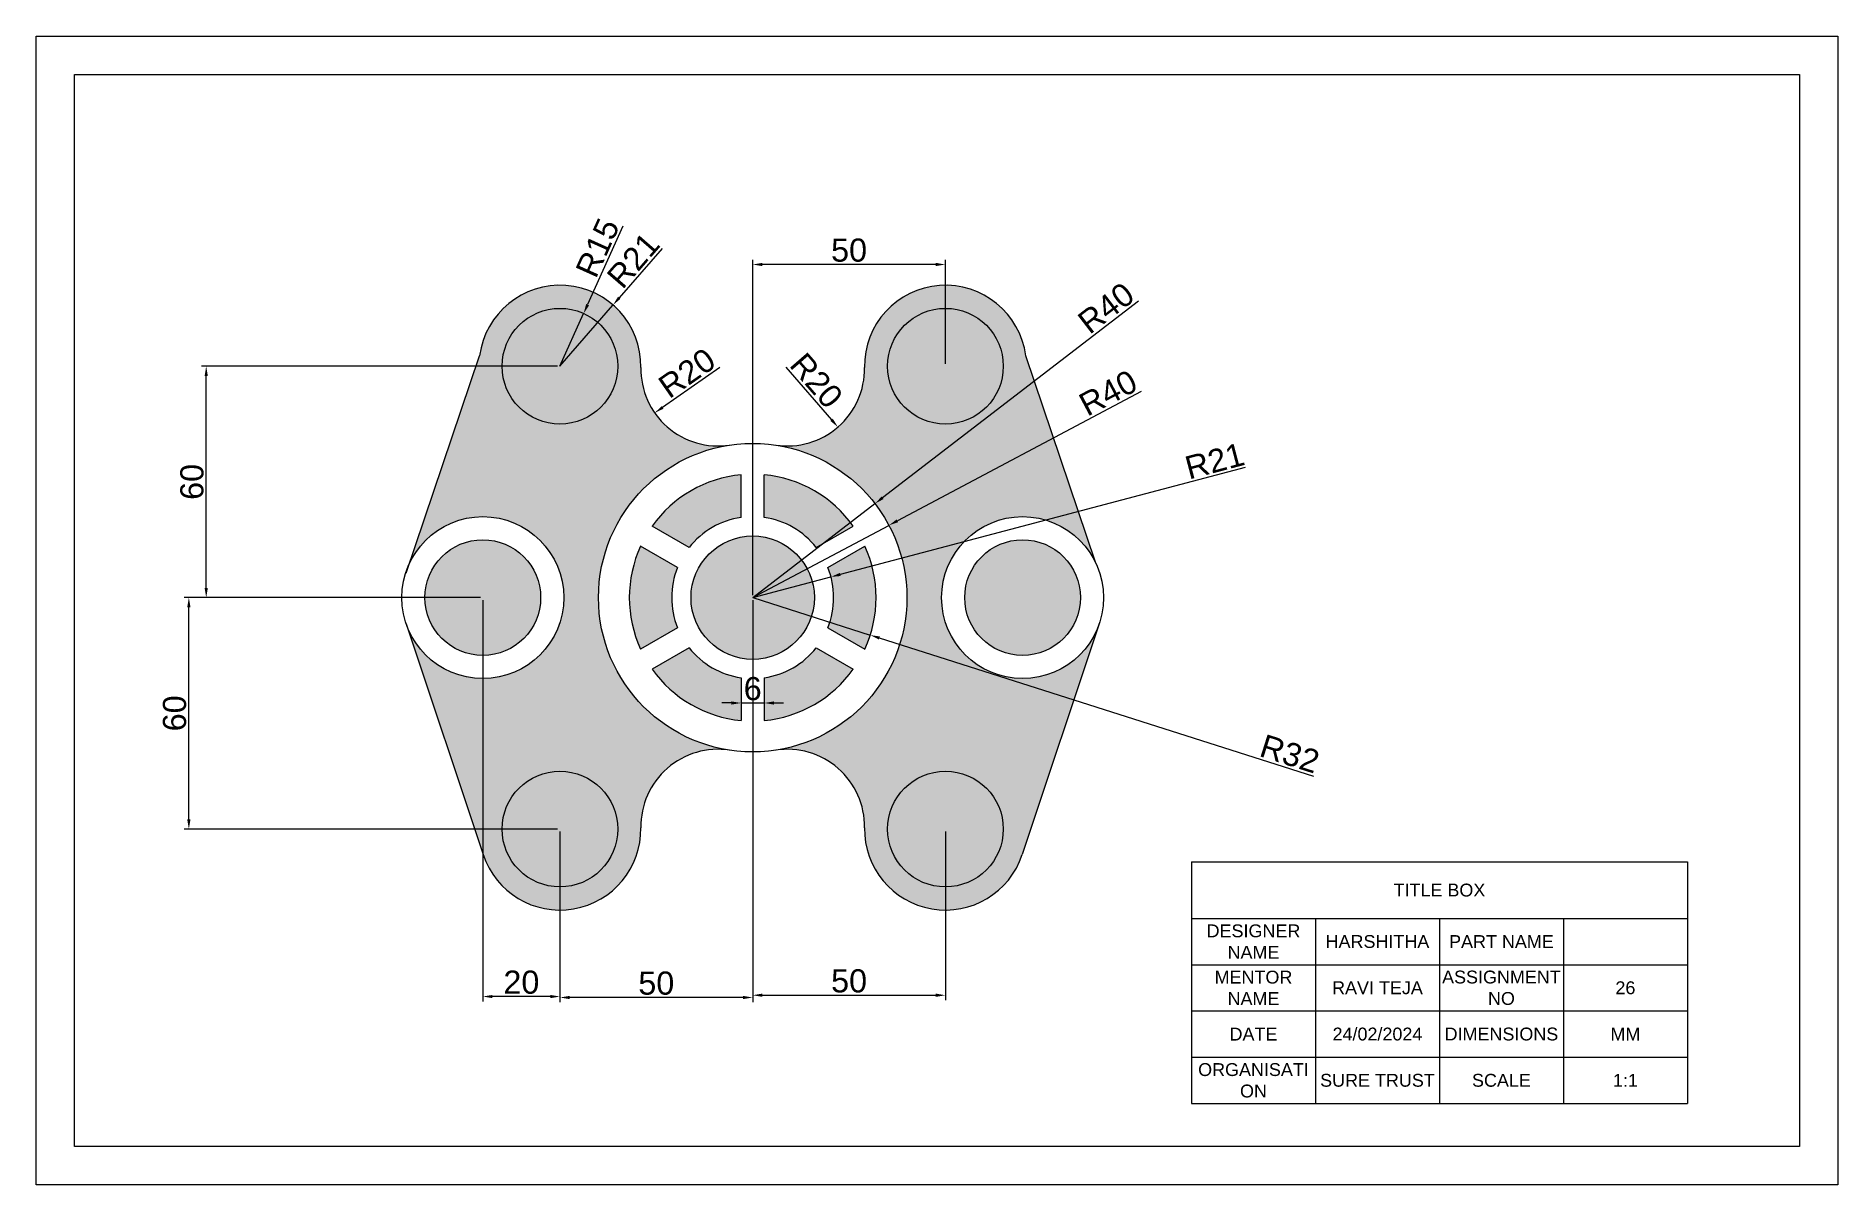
# Model space of a CAD drawing. Header units: millimetres. Extents: x 4157 to 7443, y 1403 to 1817.
# Drawn here: x 5232.1 to 5699.5, y 1502.2 to 1800.1 of the extents above; entities that cross this region are included whole.
import ezdxf

# ---------------------------------------------------------------- set-up
doc = ezdxf.new("R2010")
doc.units = ezdxf.units.MM
doc.styles.get("Standard").update_dxf_attribs({"font": 'arial.ttf'})
doc.dimstyles.new('ISO-25', dxfattribs={"dimtxt": 6, "dimasz": 2.5, "dimexe": 1.25, "dimexo": 0.625, "dimtad": 1, "dimtxsty": 'Standard', "dimcen": 2.5, "dimadec": 0, "dimazin": 0, "dimtfac": 1, "dimtmove": 0, "dimatfit": 3, "dimfxl": 1, "dimarcsym": 0})

msp = doc.modelspace()

# ---------------------------------------------------------------- texts
at = {"attachment_point": 5}
for s, width, insert, char_height in [('TITLE BOX', 128.63009, (5596.121, 1578.674), 3.3329), ('DESIGNER NAME', 32.15752, (5547.884, 1565.343), 3.33291), ('HARSHITHA', 32.15752, (5580.042, 1565.343), 3.3329), ('PART NAME', 32.15752, (5612.199, 1565.343), 3.3329), ('MENTOR NAME', 32.15752, (5547.884, 1553.344), 3.33291), ('ASSIGNMENT NO', 32.15752, (5612.199, 1553.344), 3.33291), ('RAVI TEJA', 32.15752, (5580.042, 1553.344), 3.3329), ('26', 32.15752, (5644.357, 1553.344), 3.3329), ('DATE', 32.15752, (5547.884, 1541.346), 3.3329), ('24/02/2024', 32.15752, (5580.042, 1541.346), 3.3329), ('DIMENSIONS', 32.15752, (5612.199, 1541.346), 3.3329), ('MM', 32.15752, (5644.357, 1541.346), 3.3329), ('ORGANISATI\\PON', 32.15752, (5547.884, 1529.347), 3.3329), ('SURE TRUST', 32.15752, (5580.042, 1529.347), 3.3329), ('SCALE', 32.15752, (5612.199, 1529.347), 3.3329), ('1:1', 32.15752, (5644.357, 1529.347), 3.3329)]:
    msp.add_mtext_dynamic_manual_height_columns(s, width=width, gutter_width=16.665, heights=[0], dxfattribs=dict(at, insert=insert, char_height=char_height))

# ---------------------------------------------------------------- blocks, each defined once
blk = doc.blocks.new('*D10')
at = {"color": 0, "lineweight": -2, "transparency": 16777216}
for p, q in [((5518.08, 1731.42), (5451.69, 1680.41)), ((5417.99, 1654.52), (5449.71, 1678.89))]:
    blk.add_line(p, q, dxfattribs=at)
at = {"color": 0, "transparency": 16777216}
blk.add_solid([(5451.44, 1680.74), (5451.94, 1680.08), (5449.71, 1678.89)], dxfattribs=at)
at = {"layer": 'Defpoints', "color": 0, "transparency": 16777216}
for p in [(5449.71, 1678.89), (5417.99, 1654.52)]:
    blk.add_point(p, dxfattribs=at)
at = {"color": 0, "transparency": 16777216, "insert": (5509.66, 1729.6), "char_height": 6, "attachment_point": 5, "rotation": 37.5359}
blk.add_mtext('R40', dxfattribs=at)
blk = doc.blocks.new('*D11')
at = {"color": 0, "lineweight": -2, "transparency": 16777216}
for p, q in [((5545.71, 1688.3), (5440.71, 1660.53)), ((5417.99, 1654.52), (5438.29, 1659.89))]:
    blk.add_line(p, q, dxfattribs=at)
at = {"color": 0, "transparency": 16777216}
blk.add_solid([(5440.6, 1660.93), (5440.81, 1660.12), (5438.29, 1659.89)], dxfattribs=at)
at = {"layer": 'Defpoints', "color": 0, "transparency": 16777216}
for p in [(5438.29, 1659.89), (5417.99, 1654.52)]:
    blk.add_point(p, dxfattribs=at)
at = {"color": 0, "transparency": 16777216, "insert": (5537.81, 1689.97), "char_height": 6, "attachment_point": 5, "rotation": 14.8148}
blk.add_mtext('R21', dxfattribs=at)
blk = doc.blocks.new('*D12')
at = {"color": 0, "lineweight": -2, "transparency": 16777216}
for p, q in [((5417.99, 1654.52), (5448.48, 1644.8)), ((5563.58, 1608.13), (5450.86, 1644.04))]:
    blk.add_line(p, q, dxfattribs=at)
at = {"color": 0, "transparency": 16777216}
blk.add_solid([(5450.99, 1644.44), (5450.73, 1643.65), (5448.48, 1644.8)], dxfattribs=at)
at = {"layer": 'Defpoints', "color": 0, "transparency": 16777216}
for p in [(5417.99, 1654.52), (5448.48, 1644.8)]:
    blk.add_point(p, dxfattribs=at)
at = {"color": 0, "transparency": 16777216, "insert": (5557.3, 1614), "char_height": 6, "attachment_point": 5, "rotation": 342.3259}
blk.add_mtext('R32', dxfattribs=at)
blk = doc.blocks.new('*D13')
at = {"color": 0, "lineweight": -2, "transparency": 16777216}
for p, q in [((5518.78, 1707.98), (5455.53, 1674.43)), ((5417.99, 1654.52), (5453.33, 1673.26))]:
    blk.add_line(p, q, dxfattribs=at)
at = {"color": 0, "transparency": 16777216}
blk.add_solid([(5455.34, 1674.8), (5455.73, 1674.06), (5453.33, 1673.26)], dxfattribs=at)
at = {"layer": 'Defpoints', "color": 0, "transparency": 16777216}
for p in [(5453.33, 1673.26), (5417.99, 1654.52)]:
    blk.add_point(p, dxfattribs=at)
at = {"color": 0, "transparency": 16777216, "insert": (5510.18, 1707.59), "char_height": 6, "attachment_point": 5, "rotation": 27.9415}
blk.add_mtext('R40', dxfattribs=at)
blk = doc.blocks.new('*D14')
at = {"color": 0, "lineweight": -2, "transparency": 16777216}
for p, q in [((5414.99, 1633.11), (5414.99, 1625.95)), ((5420.99, 1633.11), (5420.99, 1625.95)), ((5412.49, 1627.2), (5409.99, 1627.2)), ((5414.99, 1627.2), (5420.99, 1627.2)), ((5423.49, 1627.2), (5425.99, 1627.2))]:
    blk.add_line(p, q, dxfattribs=at)
at = {"color": 0, "transparency": 16777216}
for points in [[(5412.49, 1627.61), (5412.49, 1626.78), (5414.99, 1627.2)], [(5423.49, 1627.61), (5423.49, 1626.78), (5420.99, 1627.2)]]:
    blk.add_solid(points, dxfattribs=at)
at = {"layer": 'Defpoints', "color": 0, "transparency": 16777216}
for p in [(5414.99, 1633.73), (5420.99, 1633.73), (5420.99, 1627.2)]:
    blk.add_point(p, dxfattribs=at)
at = {"color": 0, "transparency": 16777216, "insert": (5417.99, 1630.89), "char_height": 6, "attachment_point": 5}
blk.add_mtext('6', dxfattribs=at)
blk = doc.blocks.new('*D15')
at = {"color": 0, "lineweight": -2, "transparency": 16777216}
for p, q in [((5347.36, 1654.52), (5270.49, 1654.52)), ((5271.74, 1597.02), (5271.74, 1652.02)), ((5367.36, 1594.52), (5270.49, 1594.52))]:
    blk.add_line(p, q, dxfattribs=at)
at = {"color": 0, "transparency": 16777216}
for points in [[(5271.32, 1652.02), (5272.16, 1652.02), (5271.74, 1654.52)], [(5271.32, 1597.02), (5272.16, 1597.02), (5271.74, 1594.52)]]:
    blk.add_solid(points, dxfattribs=at)
at = {"layer": 'Defpoints', "color": 0, "transparency": 16777216}
for p in [(5271.74, 1654.52), (5347.99, 1654.52), (5367.99, 1594.52)]:
    blk.add_point(p, dxfattribs=at)
at = {"color": 0, "transparency": 16777216, "insert": (5268.05, 1624.52), "char_height": 6, "attachment_point": 5, "rotation": 90}
blk.add_mtext('60', dxfattribs=at)
blk = doc.blocks.new('*D16')
at = {"color": 0, "lineweight": -2, "transparency": 16777216}
for p, q in [((5367.36, 1714.52), (5274.99, 1714.52)), ((5276.24, 1657.02), (5276.24, 1712.02)), ((5347.36, 1654.52), (5274.99, 1654.52))]:
    blk.add_line(p, q, dxfattribs=at)
at = {"color": 0, "transparency": 16777216}
for points in [[(5275.83, 1712.02), (5276.66, 1712.02), (5276.24, 1714.52)], [(5275.83, 1657.02), (5276.66, 1657.02), (5276.24, 1654.52)]]:
    blk.add_solid(points, dxfattribs=at)
at = {"layer": 'Defpoints', "color": 0, "transparency": 16777216}
for p in [(5276.24, 1714.52), (5367.99, 1714.52), (5347.99, 1654.52)]:
    blk.add_point(p, dxfattribs=at)
at = {"color": 0, "transparency": 16777216, "insert": (5272.56, 1684.52), "char_height": 6, "attachment_point": 5, "rotation": 90}
blk.add_mtext('60', dxfattribs=at)
blk = doc.blocks.new('*D17')
at = {"color": 0, "lineweight": -2, "transparency": 16777216}
for p, q in [((5347.99, 1653.89), (5347.99, 1549.84)), ((5367.99, 1593.89), (5367.99, 1549.84)), ((5365.49, 1551.09), (5350.49, 1551.09))]:
    blk.add_line(p, q, dxfattribs=at)
at = {"color": 0, "transparency": 16777216}
for points in [[(5350.49, 1551.5), (5350.49, 1550.67), (5347.99, 1551.09)], [(5365.49, 1551.5), (5365.49, 1550.67), (5367.99, 1551.09)]]:
    blk.add_solid(points, dxfattribs=at)
at = {"layer": 'Defpoints', "color": 0, "transparency": 16777216}
for p in [(5347.99, 1654.52), (5367.99, 1594.52), (5347.99, 1551.09)]:
    blk.add_point(p, dxfattribs=at)
at = {"color": 0, "transparency": 16777216, "insert": (5357.99, 1554.78), "char_height": 6, "attachment_point": 5}
blk.add_mtext('20', dxfattribs=at)
blk = doc.blocks.new('*D18')
at = {"color": 0, "lineweight": -2, "transparency": 16777216}
for p, q in [((5417.99, 1653.89), (5417.99, 1549.59)), ((5367.99, 1593.89), (5367.99, 1549.59)), ((5415.49, 1550.84), (5370.49, 1550.84))]:
    blk.add_line(p, q, dxfattribs=at)
at = {"color": 0, "transparency": 16777216}
for points in [[(5370.49, 1551.26), (5370.49, 1550.42), (5367.99, 1550.84)], [(5415.49, 1551.26), (5415.49, 1550.42), (5417.99, 1550.84)]]:
    blk.add_solid(points, dxfattribs=at)
at = {"layer": 'Defpoints', "color": 0, "transparency": 16777216}
for p in [(5417.99, 1654.52), (5367.99, 1594.52), (5367.99, 1550.84)]:
    blk.add_point(p, dxfattribs=at)
at = {"color": 0, "transparency": 16777216, "insert": (5392.99, 1554.53), "char_height": 6, "attachment_point": 5}
blk.add_mtext('50', dxfattribs=at)
blk = doc.blocks.new('*D19')
at = {"color": 0, "lineweight": -2, "transparency": 16777216}
for p, q in [((5417.99, 1653.89), (5417.99, 1550.18)), ((5467.99, 1593.89), (5467.99, 1550.18)), ((5420.49, 1551.43), (5465.49, 1551.43))]:
    blk.add_line(p, q, dxfattribs=at)
at = {"color": 0, "transparency": 16777216}
for points in [[(5420.49, 1551.85), (5420.49, 1551.01), (5417.99, 1551.43)], [(5465.49, 1551.85), (5465.49, 1551.01), (5467.99, 1551.43)]]:
    blk.add_solid(points, dxfattribs=at)
at = {"layer": 'Defpoints', "color": 0, "transparency": 16777216}
for p in [(5417.99, 1654.52), (5467.99, 1594.52), (5467.99, 1551.43)]:
    blk.add_point(p, dxfattribs=at)
at = {"color": 0, "transparency": 16777216, "insert": (5442.99, 1555.12), "char_height": 6, "attachment_point": 5}
blk.add_mtext('50', dxfattribs=at)
blk = doc.blocks.new('*D20')
at = {"color": 0, "lineweight": -2, "transparency": 16777216}
for p, q in [((5417.99, 1655.14), (5417.99, 1742.14)), ((5465.49, 1740.89), (5420.49, 1740.89)), ((5467.99, 1715.14), (5467.99, 1742.14))]:
    blk.add_line(p, q, dxfattribs=at)
at = {"color": 0, "transparency": 16777216}
for points in [[(5420.49, 1741.31), (5420.49, 1740.48), (5417.99, 1740.89)], [(5465.49, 1741.31), (5465.49, 1740.48), (5467.99, 1740.89)]]:
    blk.add_solid(points, dxfattribs=at)
at = {"layer": 'Defpoints', "color": 0, "transparency": 16777216}
for p in [(5417.99, 1740.89), (5467.99, 1714.52), (5417.99, 1654.52)]:
    blk.add_point(p, dxfattribs=at)
at = {"color": 0, "transparency": 16777216, "insert": (5442.99, 1744.58), "char_height": 6, "attachment_point": 5}
blk.add_mtext('50', dxfattribs=at)
blk = doc.blocks.new('*D72')
at = {"color": 0, "lineweight": -2, "transparency": 16777216}
for p, q in [((5384.33, 1750.83), (5375.17, 1730.48)), ((5367.99, 1714.52), (5374.14, 1728.2))]:
    blk.add_line(p, q, dxfattribs=at)
at = {"color": 0, "transparency": 16777216}
blk.add_solid([(5374.79, 1730.65), (5375.55, 1730.3), (5374.14, 1728.2)], dxfattribs=at)
at = {"layer": 'Defpoints', "color": 0, "transparency": 16777216}
for p in [(5374.14, 1728.2), (5367.99, 1714.52)]:
    blk.add_point(p, dxfattribs=at)
at = {"color": 0, "transparency": 16777216, "insert": (5377.76, 1745.22), "char_height": 6, "attachment_point": 5, "rotation": 65.7721}
blk.add_mtext('R15', dxfattribs=at)
blk = doc.blocks.new('*D73')
at = {"color": 0, "lineweight": -2, "transparency": 16777216}
for p, q in [((5394.48, 1745.06), (5383.38, 1732.27)), ((5367.99, 1714.52), (5381.75, 1730.38))]:
    blk.add_line(p, q, dxfattribs=at)
at = {"color": 0, "transparency": 16777216}
blk.add_solid([(5383.07, 1732.54), (5383.7, 1732), (5381.75, 1730.38)], dxfattribs=at)
at = {"layer": 'Defpoints', "color": 0, "transparency": 16777216}
for p in [(5381.75, 1730.38), (5367.99, 1714.52)]:
    blk.add_point(p, dxfattribs=at)
at = {"color": 0, "transparency": 16777216, "insert": (5387, 1741.99), "char_height": 6, "attachment_point": 5, "rotation": 49.0701}
blk.add_mtext('R21', dxfattribs=at)
blk = doc.blocks.new('*D74')
at = {"color": 0, "lineweight": -2, "transparency": 16777216}
blk.add_line((5409.45, 1714.16), (5394.62, 1703.84), dxfattribs=at)
at = {"color": 0, "transparency": 16777216}
blk.add_solid([(5394.38, 1704.18), (5394.86, 1703.5), (5392.57, 1702.41)], dxfattribs=at)
at = {"layer": 'Defpoints', "color": 0, "transparency": 16777216}
for p in [(5408.98, 1713.84), (5392.57, 1702.41)]:
    blk.add_point(p, dxfattribs=at)
at = {"color": 0, "transparency": 16777216, "insert": (5400.95, 1712.74), "char_height": 6, "attachment_point": 5, "rotation": 34.8401}
blk.add_mtext('R20', dxfattribs=at)
blk = doc.blocks.new('*D75')
at = {"color": 0, "lineweight": -2, "transparency": 16777216}
blk.add_line((5426.62, 1714.27), (5438.46, 1700.62), dxfattribs=at)
at = {"color": 0, "transparency": 16777216}
blk.add_solid([(5438.78, 1700.89), (5438.15, 1700.34), (5440.1, 1698.73)], dxfattribs=at)
at = {"layer": 'Defpoints', "color": 0, "transparency": 16777216}
for p in [(5426.99, 1713.84), (5440.1, 1698.73)]:
    blk.add_point(p, dxfattribs=at)
at = {"color": 0, "transparency": 16777216, "insert": (5434.51, 1710.8), "char_height": 6, "attachment_point": 5, "rotation": 310.9399}
blk.add_mtext('R20', dxfattribs=at)
blk = doc.blocks.new('*T81')
at = {"color": 0, "linetype": 'ByBlock', "lineweight": -2, "transparency": 16777216}
for p, q in [((0, 0), (128.63, 0)), ((0, 0), (0, -62.66)), ((128.63, 0), (128.63, -62.66)), ((0, -14.66), (128.63, -14.66)), ((32.16, -14.66), (32.16, -62.66)), ((64.32, -14.66), (64.32, -62.66)), ((96.47, -14.66), (96.47, -62.66)), ((0, -26.66), (128.63, -26.66)), ((0, -38.66), (128.63, -38.66)), ((0, -50.66), (128.63, -50.66)), ((0, -62.66), (128.63, -62.66))]:
    blk.add_line(p, q, dxfattribs=at)

# ---------------------------------------------------------------- dimensions: what is measured, and where the dimension line sits
for center, mpoint, picture, middle in [((5367.989, 1714.517), (5374.145, 1728.196), '*D72', (5381.125, 1743.707)), ((5417.989, 1654.517), (5449.708, 1678.887), '*D10', (5511.905, 1726.674)), ((5408.984, 1713.837), (5392.569, 1702.411), '*D74', (5403.06, 1709.714)), ((5426.995, 1713.837), (5440.1, 1698.729), '*D75', (5431.724, 1708.386)), ((5417.989, 1654.517), (5453.326, 1673.26), '*D13', (5511.905, 1704.329)), ((5417.989, 1654.517), (5438.291, 1659.886), '*D11', (5538.74, 1686.454)), ((5417.989, 1654.517), (5448.479, 1644.801), '*D12', (5556.182, 1610.483))]:
    dim = msp.add_radius_dim(center=center, mpoint=mpoint, dimstyle='ISO-25')
    dim.commit()
    dim.dimension.update_dxf_attribs({"geometry": picture, "text_midpoint": middle, "dimtype": 164})
dim = msp.add_radius_dim(center=(5367.989, 1714.517), mpoint=(5381.747, 1730.383), dimstyle='ISO-25')
dim.commit()
dim.dimension.update_dxf_attribs({"geometry": '*D73', "text_midpoint": (5387.001, 1741.994)})
for base, p1, p2, picture, middle in [((5417.989, 1740.893), (5467.989, 1714.517), (5417.989, 1654.517), '*D20', (5442.989, 1744.581)), ((5347.989, 1551.088), (5367.989, 1594.517), (5347.989, 1654.517), '*D17', (5357.989, 1554.776)), ((5367.989, 1550.84), (5417.989, 1654.517), (5367.989, 1594.517), '*D18', (5392.989, 1554.529)), ((5467.989, 1551.43), (5417.989, 1654.517), (5467.989, 1594.517), '*D19', (5442.989, 1555.119)), ((5420.989, 1627.198), (5414.989, 1633.732), (5420.989, 1633.732), '*D14', (5417.989, 1630.887))]:
    dim = msp.add_linear_dim(base=base, p1=p1, p2=p2, dimstyle='ISO-25')
    dim.commit()
    dim.dimension.update_dxf_attribs({"geometry": picture, "text_midpoint": middle})
for base, p1, p2, picture, middle in [((5276.244, 1714.517), (5347.989, 1654.517), (5367.989, 1714.517), '*D16', (5272.556, 1684.517)), ((5271.741, 1654.517), (5367.989, 1594.517), (5347.989, 1654.517), '*D15', (5268.053, 1624.517))]:
    dim = msp.add_linear_dim(base=base, p1=p1, p2=p2, angle=90, dimstyle='ISO-25')
    dim.commit()
    dim.dimension.update_dxf_attribs({"geometry": picture, "text_midpoint": middle})

# ---------------------------------------------------------------- hatches: boundary and pattern name
h = msp.add_hatch(color=256)
h.set_gradient(color1=(242, 103, 34), color2=(255, 255, 0), name='INVCYLINDER')
h.paths.add_polyline_path([(5446.992, 1714.169, -0.4640905), (5423.993, 1694.064, -0.370743), (5457.989, 1654.517, -0.370743), (5423.993, 1614.97, -0.4640905), (5446.992, 1594.865, 0.8579773), (5487.912, 1587.876), (5507.866, 1647.742, -0.8479078), (5466.989, 1654.517, -0.7958254), (5506.873, 1663.705), (5488.815, 1717.213, 0.9454284)])
h.paths.add_polyline_path([(5482.989, 1714.517, -1), (5452.989, 1714.517, -1)], flags=16)
h.paths.add_polyline_path([(5482.989, 1594.517, -1), (5452.989, 1594.517, -1)], flags=16)
h.paths.add_polyline_path([(5411.985, 1694.064, -0.4640905), (5388.986, 1714.169, 0.9454284), (5347.163, 1717.213), (5329.106, 1663.705, -0.7958254), (5368.989, 1654.517, -0.8479078), (5328.112, 1647.742), (5348.067, 1587.876, 0.8579773), (5388.986, 1594.865, -0.4640905), (5411.985, 1614.97, -0.370743), (5377.989, 1654.517, -0.370743)])
h.paths.add_polyline_path([(5352.989, 1714.517, -1), (5382.989, 1714.517, -1)], flags=16)
h.paths.add_polyline_path([(5382.989, 1594.517, -1), (5352.989, 1594.517, -1)], flags=16)
h = msp.add_hatch(color=256)
h.set_gradient(color1=(0, 255, 255))
h.paths.add_polyline_path([(5352.989, 1714.517, 1), (5382.989, 1714.517, 1)])
h.paths.add_polyline_path([(5482.989, 1714.517, 1), (5452.989, 1714.517, 1)])
h.paths.add_polyline_path([(5472.989, 1654.517, 1), (5502.989, 1654.517, 1)])
h.paths.add_polyline_path([(5482.989, 1594.517, 1), (5452.989, 1594.517, 1)])
h.paths.add_polyline_path([(5352.989, 1594.517, 1), (5382.989, 1594.517, 1)])
h.paths.add_polyline_path([(5362.989, 1654.517, 1), (5332.989, 1654.517, 1)])
h = msp.add_hatch(color=256)
h.set_gradient(color1=(0, 255, 255), name='INVCYLINDER')
h.paths.add_polyline_path([(5502.989, 1654.517, 1), (5472.989, 1654.517, 1)])
h.paths.add_polyline_path([(5452.989, 1714.517, 1), (5482.989, 1714.517, 1)])
h.paths.add_polyline_path([(5452.989, 1594.517, 1), (5482.989, 1594.517, 1)])
at = {"true_color": 0xf26722}
h = msp.add_hatch(color=30, dxfattribs=at)
h.paths.add_polyline_path([(5420.989, 1686.376), (5420.989, 1675.301, -0.1924501), (5434.489, 1667.507), (5444.08, 1673.044, 0.2182238)])
h.paths.add_polyline_path([(5437.489, 1646.723), (5447.08, 1641.185, 0.2182238), (5447.08, 1667.848), (5437.489, 1662.311, -0.1924501)])
h.paths.add_polyline_path([(5420.989, 1633.732), (5420.989, 1622.658, 0.2182238), (5444.08, 1635.989), (5434.489, 1641.526, -0.1924501)])
h.paths.add_polyline_path([(5401.489, 1641.526), (5391.898, 1635.989, 0.2182238), (5414.989, 1622.658), (5414.989, 1633.732, -0.1924501)])
h.paths.add_polyline_path([(5398.489, 1646.723, -0.1924501), (5398.489, 1662.311), (5388.898, 1667.848, 0.2182238), (5388.898, 1641.185)])
h.paths.add_polyline_path([(5391.898, 1673.044), (5401.489, 1667.507, -0.1924501), (5414.989, 1675.301), (5414.989, 1686.376, 0.2182238)])
h = msp.add_hatch(color=256)
h.set_gradient(color1=(0, 255, 255), name='INVCYLINDER')
h.paths.add_polyline_path([(5401.989, 1654.517, 1), (5433.989, 1654.517, 1)])

# ---------------------------------------------------------------- linework, layer by layer
for p, q in [((5328.136, 1660.832), (5347.163, 1717.213)), ((5506.873, 1663.705), (5488.815, 1717.213)), ((5414.989, 1675.301), (5414.989, 1686.376)), ((5420.989, 1675.301), (5420.989, 1686.376)), ((5401.489, 1667.507), (5391.898, 1673.044)), ((5434.489, 1667.507), (5444.08, 1673.044)), ((5398.489, 1662.311), (5388.898, 1667.848)), ((5437.489, 1662.311), (5447.08, 1667.848)), ((5328.112, 1647.742), (5348.067, 1587.876)), ((5398.489, 1646.723), (5388.898, 1641.185)), ((5437.489, 1646.723), (5447.08, 1641.185)), ((5507.866, 1647.742), (5487.912, 1587.876)), ((5401.489, 1641.526), (5391.898, 1635.989)), ((5434.489, 1641.526), (5444.08, 1635.989)), ((5414.989, 1633.732), (5414.989, 1622.658)), ((5420.989, 1633.732), (5420.989, 1622.658))]:
    msp.add_line(p, q)
for points in [[(5232.101, 1800.122), (5699.491, 1800.122), (5699.491, 1502.239), (5232.101, 1502.239)], [(5242.101, 1790.122), (5689.491, 1790.122), (5689.491, 1512.239), (5242.101, 1512.239)]]:
    msp.add_lwpolyline(points, close=True)
for centre, radius in [((5367.989, 1714.517), 15), ((5467.989, 1714.517), 15), ((5417.989, 1654.517), 40), ((5347.989, 1654.517), 21), ((5487.989, 1654.517), 21), ((5347.989, 1654.517), 15), ((5417.989, 1654.517), 16), ((5487.989, 1654.517), 15), ((5367.989, 1594.517), 15), ((5467.989, 1594.517), 15)]:
    msp.add_circle(centre, radius)
for centre, radius, start, end in [((5367.989, 1714.517), 21, 359.05011, 172.62293), ((5467.989, 1714.517), 21, 7.37707, 180.94989), ((5408.984, 1713.837), 20, 179.05011, 278.63237), ((5426.995, 1713.837), 20, 261.36763, 0.94989), ((5417.989, 1654.517), 32, 95.37938, 144.62062), ((5417.989, 1654.517), 32, 35.37938, 84.62062), ((5417.989, 1654.517), 21, 98.21321, 141.78679), ((5417.989, 1654.517), 21, 38.21321, 81.78679), ((5417.989, 1654.517), 32, 155.37938, 204.62062), ((5417.989, 1654.517), 32, 335.37938, 24.62062), ((5417.989, 1654.517), 21, 158.21321, 201.78679), ((5417.989, 1654.517), 21, 338.21321, 21.78679), ((5417.989, 1654.517), 21, 218.21321, 261.78679), ((5417.989, 1654.517), 21, 278.21321, 321.78679), ((5417.989, 1654.517), 32, 215.37938, 264.62062), ((5417.989, 1654.517), 32, 275.37938, 324.62062), ((5408.984, 1595.196), 20, 81.36763, 180.94989), ((5426.995, 1595.196), 20, 359.05011, 98.63237), ((5367.989, 1594.517), 21, 198.43452, 0.94989), ((5467.989, 1594.517), 21, 179.05011, 341.56548)]:
    msp.add_arc(centre, radius, start, end)

# ---------------------------------------------------------------- block references
msp.add_blockref('*T81', (5531.806, 1586.007))

msp.set_redraw_order([(e.dxf.handle, doc.entitydb.next_handle()) for e in msp.query("TEXT MTEXT ATTDEF DIMENSION ARC_DIMENSION")])  # texts and dimensions are drawn at this point

doc.saveas('drawing.dxf')
